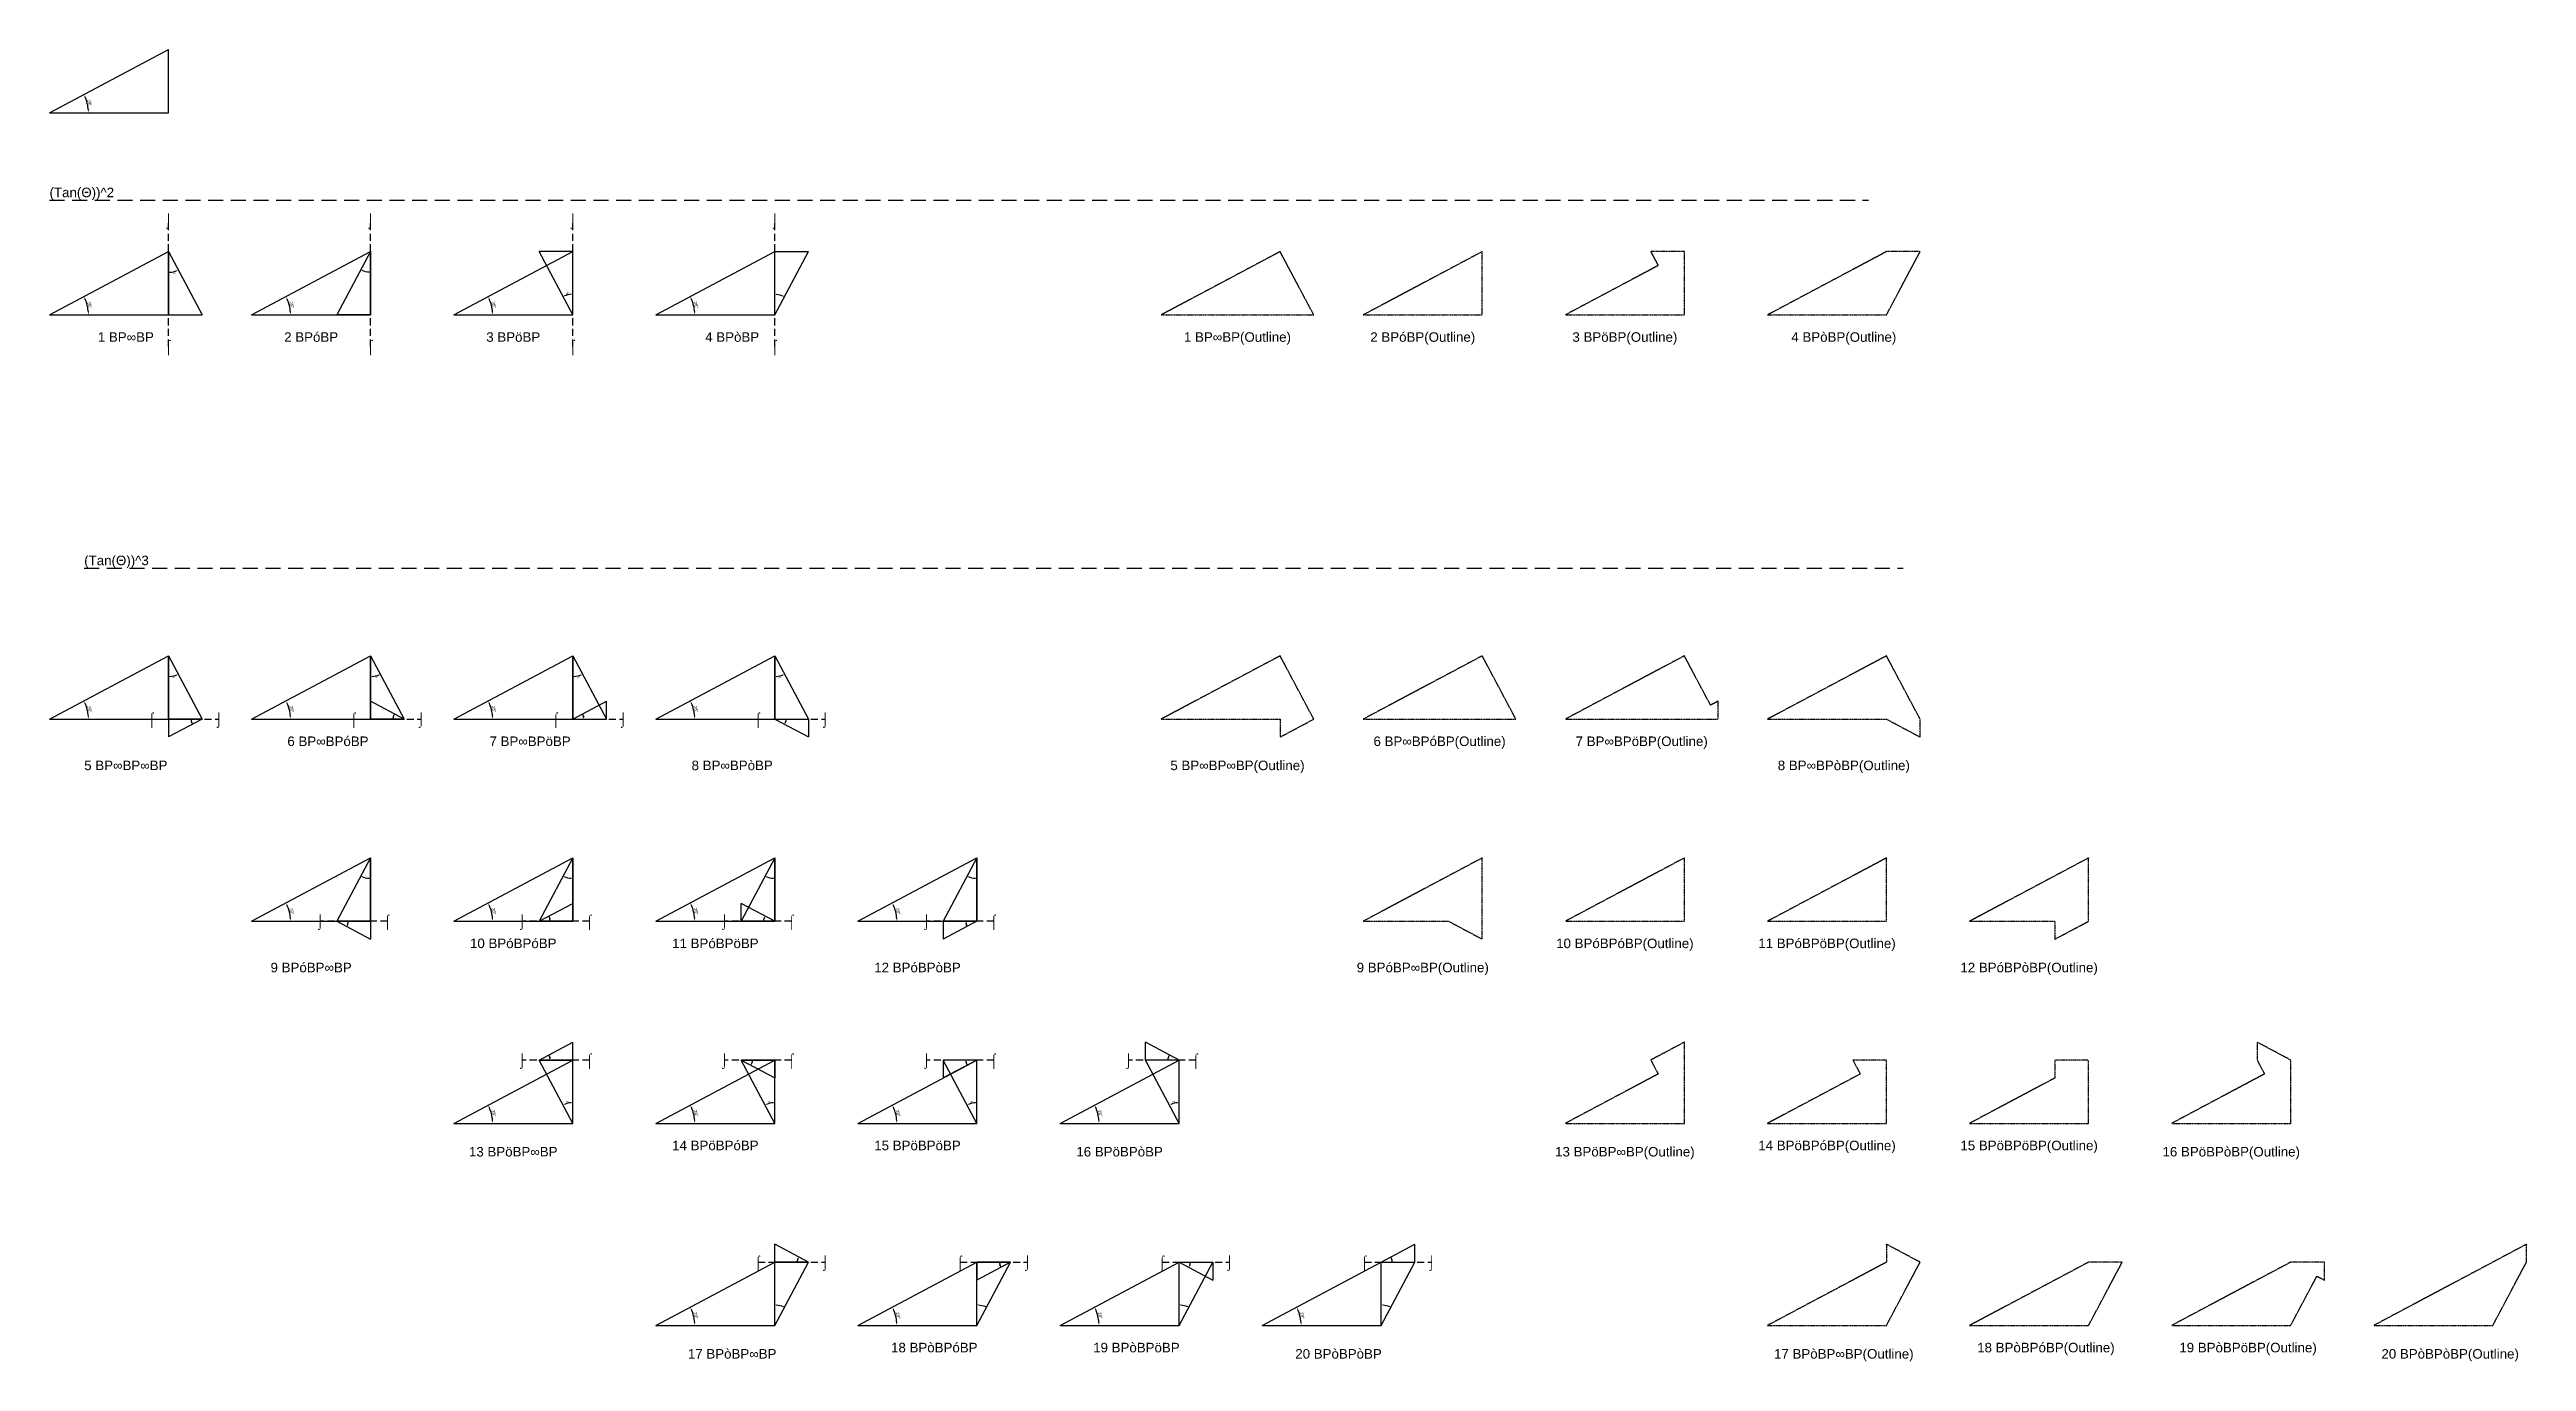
# Model space of a CAD drawing. Header units: millimetres. Extents: x 130908 to 599272, y -2842299 to 24518.
# Drawn here: x 130908 to 443201, y -140897 to 24518 of the extents above; entities that cross this region are included whole.
import ezdxf
from ezdxf.enums import TextEntityAlignment as Align

# ---------------------------------------------------------------- set-up
doc = ezdxf.new("R2010")
doc.units = ezdxf.units.MM
doc.header["$PDMODE"] = 35
doc.linetypes.add('DASHED', pattern=[19.05, 12.7, -6.35])
for name, color, linetype in [('BASE', 170, 'Continuous'), ('HYPOTENUSE', 20, 'Continuous'), ('PERPENDICULAR', 90, 'Continuous')]:
    doc.layers.add(name, color=color, linetype=linetype)
doc.styles.add('Arial', font='arial.ttf')
doc.dimstyles.new('ISO-25', dxfattribs={"dimtxt": 250, "dimasz": 100, "dimexe": 1.25, "dimexo": 0.625, "dimgap": 100, "dimtad": 1, "dimdec": 0, "dimtxsty": 'Arial', "dimcen": 2.5, "dimadec": 0, "dimazin": 0, "dimtfac": 1, "dimtdec": 0, "dimtmove": 0, "dimatfit": 3, "dimfxl": 1, "dimarcsym": 0})

msp = doc.modelspace()

# ---------------------------------------------------------------- texts
at = {"linetype": 'DASHED', "ltscale": 100, "style": 'Arial'}
for s, p in [('(Tan(Θ))^ 2', (130908, 5541)), ('(Tan(Θ))^ 3', (135280, -40859))]:
    msp.add_text(s, height=1200, dxfattribs=at).set_placement(p, align=Align.BOTTOM_LEFT)
for s, p in [('⌡', (145908, 3023)), ('⌡', (171391, 3023)), ('⌡', (196873, 3023)), ('⌡', (222356, 3023)), ('1 BP∞BP', (140528, -11732)), ('⌠', (145908, -12928)), ('2 BPóBP', (163891, -11732)), ('⌠', (171391, -12928)), ('3 BPöBP', (189373, -11732)), ('⌠', (196873, -12928)), ('4 BPòBP', (216977, -11732)), ('⌠', (222356, -12928)), ('1 BP∞BP(Outline)', (280684, -11732)), ('2 BPóBP(Outline)', (304046, -11732)), ('3 BPöBP(Outline)', (329529, -11732)), ('4 BPòBP(Outline)', (357132, -11732)), ('⌠', (143787, -59906)), ('⌡', (152269, -59906)), ('⌠', (169270, -59906)), ('⌡', (177752, -59906)), ('⌠', (194753, -59906)), ('⌡', (203234, -59906)), ('⌠', (220236, -59906)), ('⌡', (228717, -59906)), ('6 BP∞BPóBP', (166011, -62698)), ('7 BP∞BPöBP', (191494, -62698)), ('6 BP∞BPóBP(Outline)', (306166, -62698)), ('7 BP∞BPöBP(Outline)', (331649, -62698)), ('5 BP∞BP∞BP', (140528, -65742)), ('8 BP∞BPòBP', (216977, -65742)), ('5 BP∞BP∞BP(Outline)', (280684, -65742)), ('8 BP∞BPòBP(Outline)', (357132, -65742)), ('⌡', (165029, -85389)), ('⌠', (173511, -85389)), ('⌡', (190512, -85389)), ('⌠', (198994, -85389)), ('⌡', (215995, -85389)), ('⌠', (224477, -85389)), ('⌡', (241478, -85389)), ('⌠', (249959, -85389)), ('9 BPóBP∞BP', (163891, -91225)), ('10 BPóBPóBP', (189373, -88181)), ('11 BPóBPöBP', (214856, -88181)), ('12 BPóBPòBP', (240339, -91225)), ('9 BPóBP∞BP(Outline)', (304046, -91225)), ('10 BPóBPóBP(Outline)', (329529, -88181)), ('11 BPóBPöBP(Outline)', (355012, -88181)), ('12 BPóBPòBP(Outline)', (380495, -91225)), ('⌡', (190512, -102896)), ('⌠', (198994, -102896)), ('⌡', (215995, -102896)), ('⌠', (224477, -102896)), ('⌡', (241478, -102896)), ('⌠', (249959, -102896)), ('⌡', (266961, -102896)), ('⌠', (275442, -102896)), ('13 BPöBP∞BP', (189373, -114453)), ('14 BPöBPóBP', (214856, -113663)), ('15 BPöBPöBP', (240339, -113663)), ('16 BPöBPòBP', (265822, -114453)), ('13 BPöBP∞BP(Outline)', (329529, -114453)), ('14 BPöBPóBP(Outline)', (355012, -113663)), ('15 BPöBPöBP(Outline)', (380495, -113663)), ('16 BPöBPòBP(Outline)', (405977, -114453)), ('⌠', (220236, -128379)), ('⌡', (228717, -128379)), ('⌠', (245719, -128379)), ('⌡', (254200, -128379)), ('⌠', (271201, -128379)), ('⌡', (279683, -128379)), ('⌠', (296684, -128379)), ('⌡', (305166, -128379)), ('17 BPòBP∞BP', (216977, -139935)), ('18 BPòBPóBP', (242459, -139146)), ('19 BPòBPöBP', (267942, -139146)), ('20 BPòBPòBP', (293425, -139935)), ('17 BPòBP∞BP(Outline)', (357132, -139935)), ('18 BPòBPóBP(Outline)', (382615, -139146)), ('19 BPòBPöBP(Outline)', (408098, -139146)), ('20 BPòBPòBP(Outline)', (433581, -139935))]:
    msp.add_text(s, height=1200, dxfattribs=at).set_placement(p, align=Align.MIDDLE_CENTER)

# ---------------------------------------------------------------- blocks, each defined once
blk = doc.blocks.new('*D2')
at = {"color": 0, "lineweight": -2, "ltscale": 100, "transparency": 16777216}
blk.add_arc((0, 0), 4906, 4.08845, 23.91155, dxfattribs=at)
at = {"color": 0, "ltscale": 100, "transparency": 16777216}
for points in [[(4432, 1963), (4537, 2014), (4332, 2303)], [(4952, 352), (4835, 348), (4906, 0)]]:
    blk.add_solid(points, dxfattribs=at)
at = {"layer": 'Defpoints', "color": 0, "ltscale": 100, "transparency": 16777216}
for p in [(15000, 7976), (0, 0), (0, 0), (4841, 796), (15000, 0)]:
    blk.add_point(p, dxfattribs=at)
at = {"color": 0, "ltscale": 100, "transparency": 16777216, "insert": (5055, 1260), "char_height": 400, "attachment_point": 5, "rotation": 284, "style": 'Arial'}
blk.add_mtext('28°', dxfattribs=at)
blk = doc.blocks.new('GTN')
at = {"layer": 'BASE'}
blk.add_line((0, 0), (15000, 0), dxfattribs=at)
at = {"layer": 'HYPOTENUSE'}
blk.add_line((0, 0), (15000, 7975.6), dxfattribs=at)
at = {"layer": 'PERPENDICULAR'}
blk.add_line((15000, 0), (15000, 7975.6), dxfattribs=at)
at = {"color": 4, "ltscale": 100}
dim = blk.add_angular_dim_2l(base=(4841, 795.6), line1=((0, 0), (15000, 0)), line2=((0, 0), (15000, 7975.6)), dimstyle='ISO-25', override={"dimtxt": 400, "dimasz": 350, "dimgap": 100}, dxfattribs=at)
dim.commit()
dim.dimension.update_dxf_attribs({"geometry": '*D2', "text_midpoint": (5055.4, 1260.5)})

# ---------------------------------------------------------------- linework, layer by layer
at = {"linetype": 'DASHED', "ltscale": 150}
for p, q in [((130908, 5541), (360253, 5541)), ((135280, -40859), (364625, -40859))]:
    msp.add_line(p, q, dxfattribs=at)
at = {"linetype": 'DASHED', "ltscale": 70}
for p, q in [((145908, -12928), (145908, 3023)), ((171391, -12928), (171391, 3023)), ((196873, -12928), (196873, 3023)), ((222356, -12928), (222356, 3023)), ((143787, -59906), (152269, -59906)), ((169270, -59906), (177752, -59906)), ((194753, -59906), (203234, -59906)), ((220236, -59906), (228717, -59906)), ((173511, -85389), (165029, -85389)), ((198994, -85389), (190512, -85389)), ((224477, -85389), (215995, -85389)), ((249959, -85389), (241478, -85389)), ((198994, -102896), (190512, -102896)), ((224477, -102896), (215995, -102896)), ((249959, -102896), (241478, -102896)), ((275442, -102896), (266961, -102896)), ((220236, -128379), (228717, -128379)), ((245719, -128379), (254200, -128379)), ((271201, -128379), (279683, -128379)), ((296684, -128379), (305166, -128379))]:
    msp.add_line(p, q, dxfattribs=at)
at = {"linetype": 'DASHED'}
for points in [[(286063, -965), (271063, -8941), (290304, -8941)], [(311546, -965), (296546, -8941), (311546, -8941)], [(333723, -2723), (322029, -8941), (337029, -8941), (337029, -965), (332788, -965)], [(366752, -965), (362512, -965), (347512, -8941), (362512, -8941)], [(286063, -51931), (271063, -59906), (286063, -59906), (286063, -62161), (290304, -59906)], [(296546, -59906), (315787, -59906), (311546, -51931)], [(340335, -58148), (337029, -51931), (322029, -59906), (341270, -59906), (341270, -57651)], [(362512, -51931), (347512, -59906), (362512, -59906), (366752, -62161), (366752, -59906)], [(311546, -77413), (296546, -85389), (307305, -85389), (311546, -87644)], [(337029, -85389), (337029, -77413), (322029, -85389)], [(347512, -85389), (362512, -85389), (362512, -77413)], [(387995, -77413), (372995, -85389), (383754, -85389), (383754, -87644), (387995, -85389)], [(333723, -104654), (322029, -110872), (337029, -110872), (337029, -100641), (332788, -102896)], [(358271, -102896), (359206, -104654), (347512, -110872), (362512, -110872), (362512, -102896)], [(383754, -105151), (372995, -110872), (387995, -110872), (387995, -102896), (383754, -102896)], [(410171, -104654), (398477, -110872), (413477, -110872), (413477, -102896), (409237, -100641), (409237, -102896)], [(362512, -126124), (362512, -128379), (347512, -136355), (362512, -136355), (366752, -128379)], [(443201, -126124), (423960, -136355), (438960, -136355), (443201, -128379)], [(392235, -128379), (387995, -128379), (372995, -136355), (387995, -136355)], [(417718, -128379), (413477, -128379), (398477, -136355), (413477, -136355), (416783, -130137), (417718, -130634)]]:
    msp.add_lwpolyline(points, close=True, dxfattribs=at)

# ---------------------------------------------------------------- block references
for p in [(130908, 16542), (130908, -8941), (156391, -8941), (181873, -8941), (207356, -8941), (130908, -59906), (156391, -59906), (181873, -59906), (207356, -59906), (156391, -85389), (181873, -85389), (207356, -85389), (232839, -85389), (181873, -110872), (207356, -110872), (232839, -110872), (258322, -110872), (207356, -136355), (232839, -136355), (258322, -136355), (283805, -136355)]:
    msp.add_blockref('GTN', p, dxfattribs=at)
at = {"linetype": 'DASHED', "ltscale": 100}
for p, xscale, yscale, zscale, rotation in [((145908, -965), 0.531709431661479, 0.531709431661479, 0.531709431661479, 270), ((171391, -965), -0.53170943166148, 0.53170943166148, 0.53170943166148, 90), ((196873, -8941), 0.53170943166148, 0.53170943166148, 0.53170943166148, 90.00000000000001), ((222356, -8941), -0.53170943166148, 0.53170943166148, 0.53170943166148, 270), ((145908, -51931), 0.531709431661479, 0.531709431661479, 0.531709431661479, 270), ((171391, -51931), 0.531709431661479, 0.531709431661479, 0.531709431661479, 270), ((196873, -51931), 0.531709431661479, 0.531709431661479, 0.531709431661479, 270), ((222356, -51931), 0.531709431661479, 0.531709431661479, 0.531709431661479, 270), ((150148, -59906), 0.282714919717773, 0.282714919717773, 0.282714919717773, 180), ((222356, -59906), -0.282714919717773, 0.282714919717773, 0.282714919717773, 180), ((171391, -77413), -0.53170943166148, 0.53170943166148, 0.53170943166148, 90), ((196873, -77413), -0.53170943166148, 0.53170943166148, 0.53170943166148, 90), ((222356, -77413), -0.53170943166148, 0.53170943166148, 0.53170943166148, 90), ((247839, -77413), -0.53170943166148, 0.53170943166148, 0.53170943166148, 90), ((167150, -85389), -0.282714919717773, 0.282714919717773, 0.282714919717773, 180), ((247839, -85389), 0.282714919717773, 0.282714919717773, 0.282714919717773, 180), ((196873, -110872), 0.53170943166148, 0.53170943166148, 0.53170943166148, 90.00000000000001), ((222356, -110872), 0.53170943166148, 0.53170943166148, 0.53170943166148, 90.00000000000001), ((218115, -102896), -0.282714919717775, 0.282714919717775, 0.282714919717775, 180), ((247839, -110872), 0.53170943166148, 0.53170943166148, 0.53170943166148, 90.00000000000001), ((247839, -102896), 0.282714919717775, 0.282714919717775, 0.282714919717775, 180), ((273322, -110872), 0.53170943166148, 0.53170943166148, 0.53170943166148, 90.00000000000001), ((222356, -136355), -0.53170943166148, 0.53170943166148, 0.53170943166148, 270), ((247839, -136355), -0.53170943166148, 0.53170943166148, 0.53170943166148, 270), ((252080, -128379), 0.282714919717773, 0.282714919717773, 0.282714919717773, 180), ((273322, -136355), -0.53170943166148, 0.53170943166148, 0.53170943166148, 270), ((273322, -128379), -0.282714919717773, 0.282714919717773, 0.282714919717773, 180), ((298805, -136355), -0.53170943166148, 0.53170943166148, 0.53170943166148, 270)]:
    msp.add_blockref('GTN', p, dxfattribs=dict(at, xscale=xscale, yscale=yscale, zscale=zscale, rotation=rotation))
for p, xscale, yscale, zscale in [((175631, -59906), -0.282714919717773, 0.282714919717773, 0.282714919717773), ((196873, -59906), 0.282714919717773, 0.282714919717773, 0.282714919717773), ((192633, -85389), 0.282714919717773, 0.282714919717773, 0.282714919717773), ((222356, -85389), -0.282714919717773, 0.282714919717773, 0.282714919717773), ((192633, -102896), 0.282714919717775, 0.282714919717775, 0.282714919717775), ((273322, -102896), -0.282714919717773, 0.282714919717773, 0.282714919717773), ((226597, -128379), -0.282714919717773, 0.282714919717773, 0.282714919717773), ((298805, -128379), 0.282714919717773, 0.282714919717773, 0.282714919717773)]:
    msp.add_blockref('GTN', p, dxfattribs=dict(at, xscale=xscale, yscale=yscale, zscale=zscale))

msp.set_redraw_order([(e.dxf.handle, doc.entitydb.next_handle()) for e in msp.query("TEXT MTEXT ATTDEF DIMENSION ARC_DIMENSION")])  # texts and dimensions are drawn at this point

doc.saveas('drawing.dxf')
